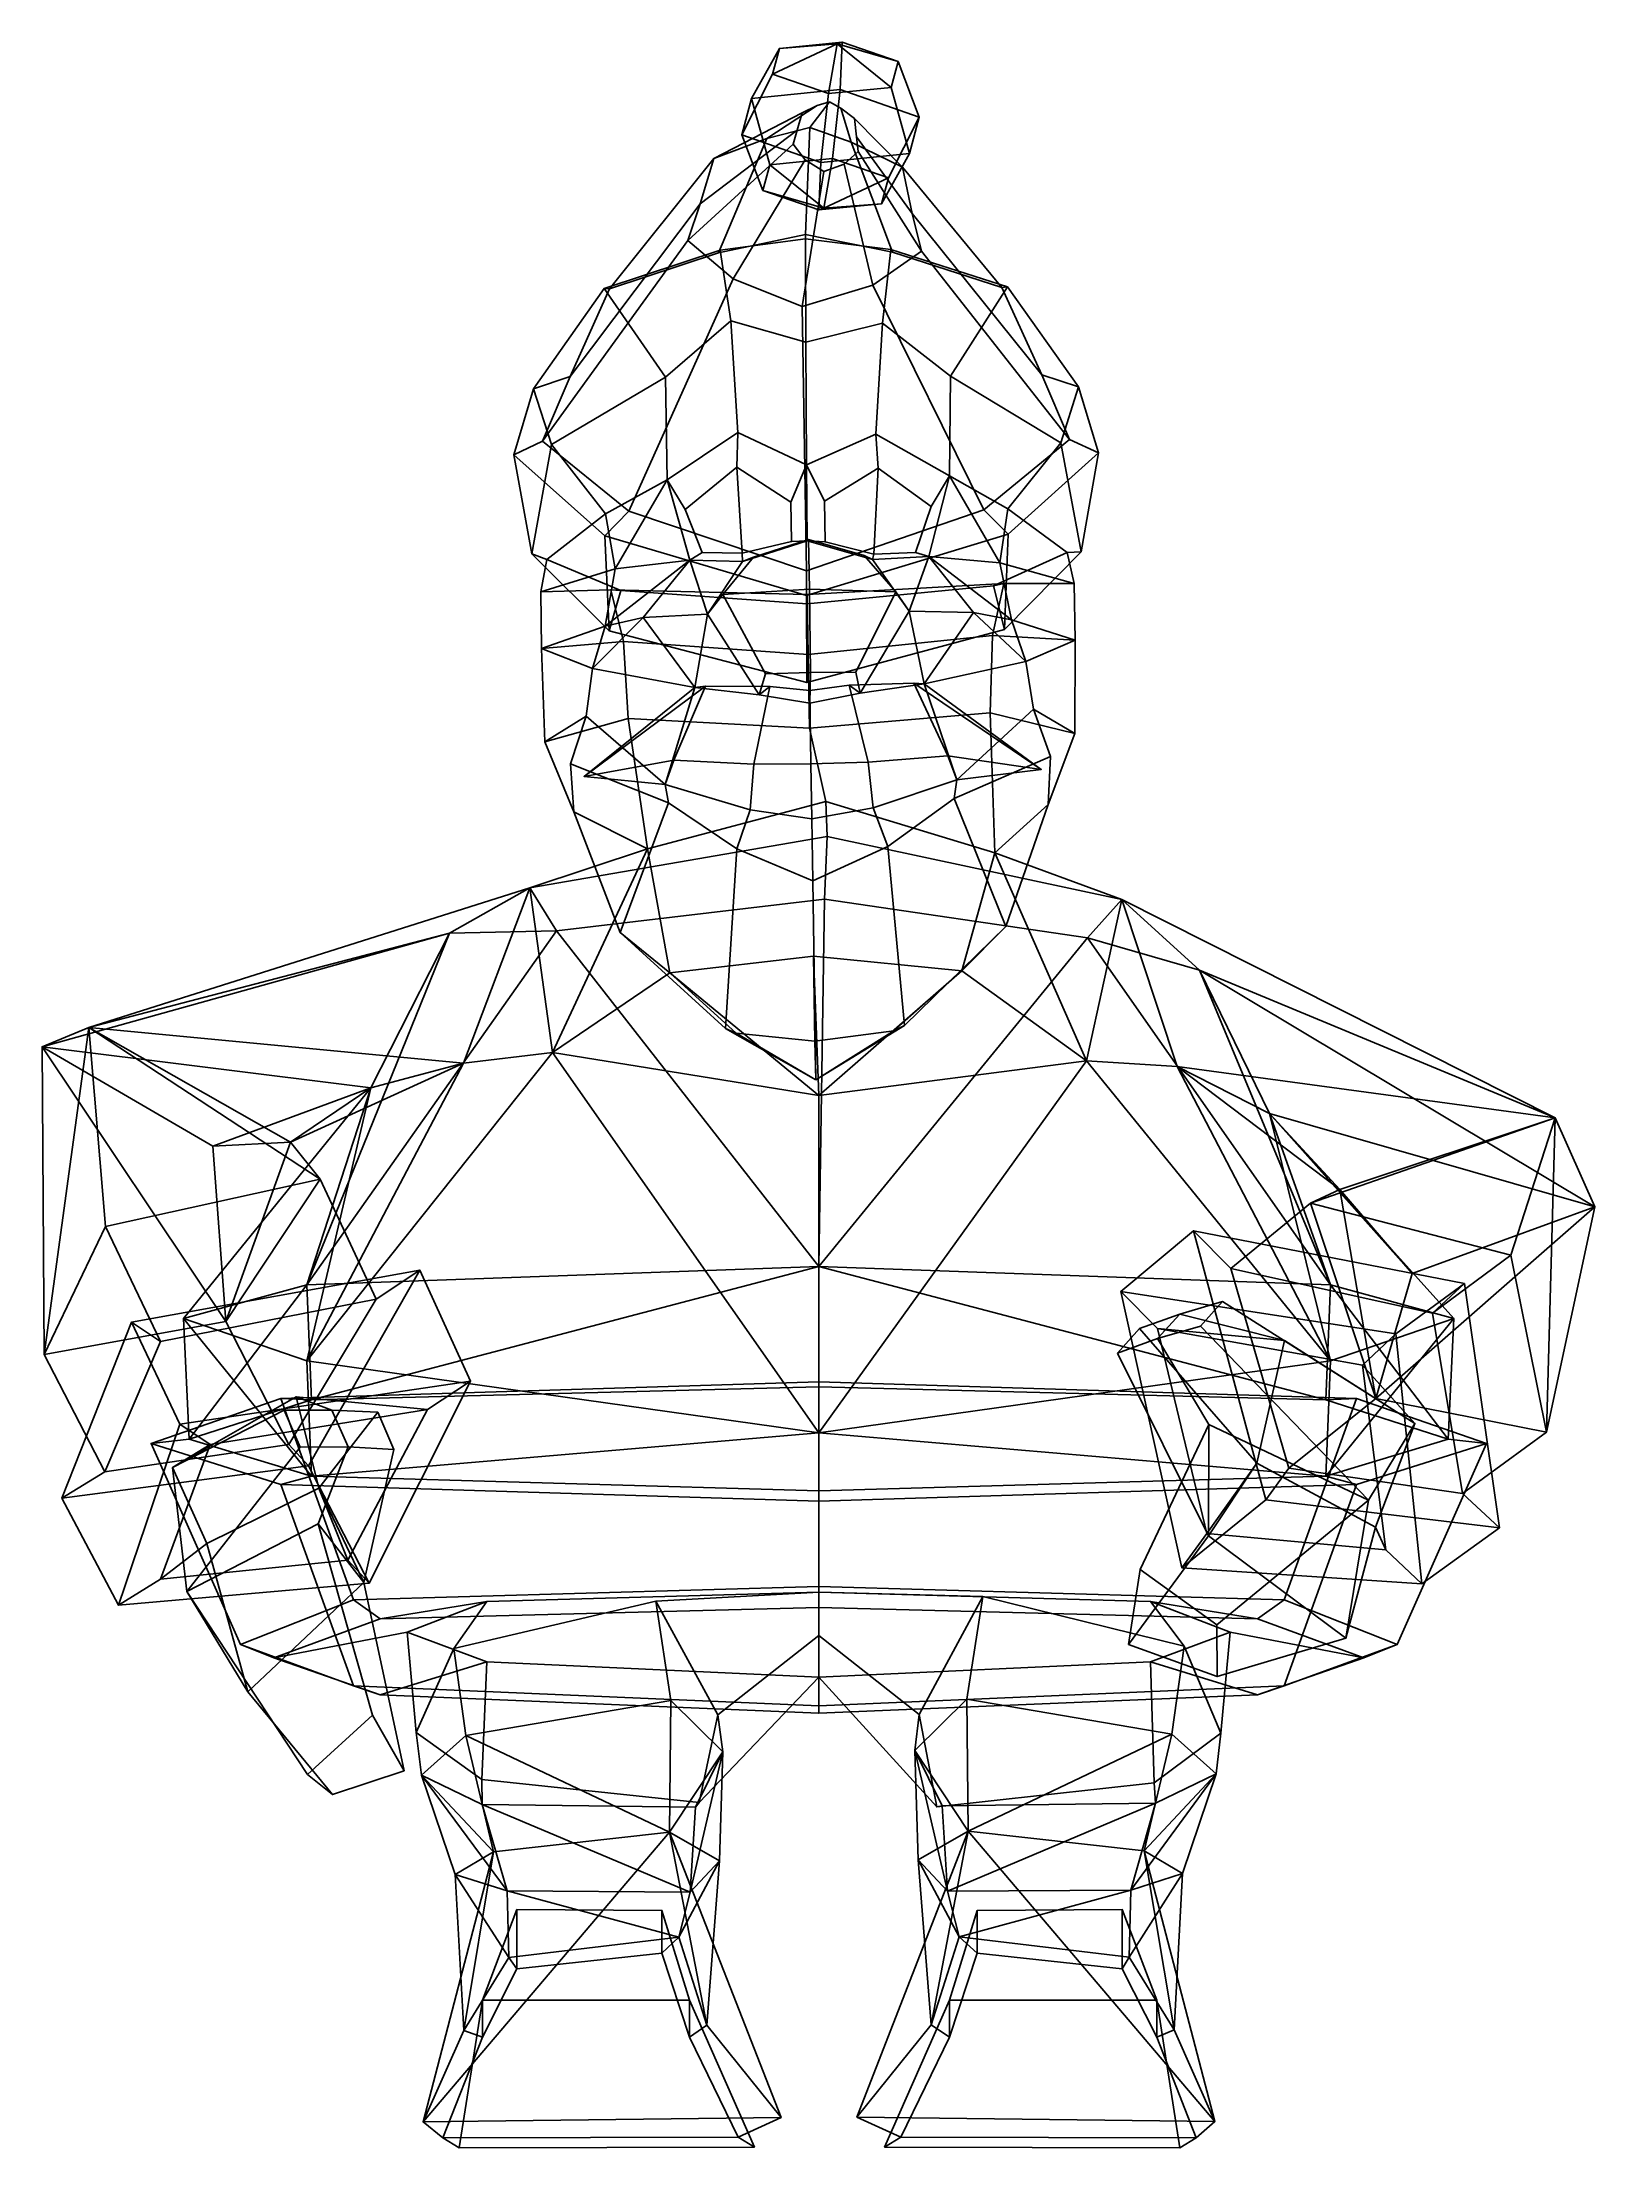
# Model space of a CAD drawing. Extents: x -179 to 175, y -153 to 326.
import ezdxf

# ---------------------------------------------------------------- set-up
doc = ezdxf.new("R2010")
doc.units = 0

msp = doc.modelspace()

# ---------------------------------------------------------------- linework, layer by layer
for p in [(-55.465328, 158.910126, 98.8069), (48.528408, 160.532959, 98.619125)]:
    msp.add_point(p)
for points in [[(-11.038629, 324.528137, -55.131645), (3.241039, 325.950623, -61.046478), (2.805259, 315.144165, -72.5009), (-17.389252, 313.132507, -64.136131)], [(2.121485, 325.576447, -45.000076), (3.241039, 325.950623, -61.046478), (-11.038629, 324.528137, -55.131645)], [(2.121485, 325.576447, -45.000076), (15.951421, 321.518158, -53.318748), (3.241039, 325.950623, -61.046478)], [(15.951421, 321.518158, -53.318748), (20.780434, 308.875732, -61.572308), (2.805259, 315.144165, -72.5009), (3.241039, 325.950623, -61.046478)], [(-19.608593, 304.852386, -44.842716), (-12.607933, 318.673248, -41.489193), (-11.038629, 324.528137, -55.131645), (-17.389252, 313.132507, -64.136131)], [(0.102423, 314.240784, -33.76152), (2.121485, 325.576447, -45.000076), (-12.607933, 318.673248, -41.489193)], [(-12.607933, 318.673248, -41.489193), (2.121485, 325.576447, -45.000076), (-11.038629, 324.528137, -55.131645)], [(0.102423, 314.240784, -33.76152), (14.382116, 315.663239, -39.676296), (2.121485, 325.576447, -45.000076)], [(14.382116, 315.663239, -39.676296), (15.951421, 321.518158, -53.318748), (2.121485, 325.576447, -45.000076)], [(18.561092, 300.595612, -42.278896), (20.780434, 308.875732, -61.572308), (15.951421, 321.518158, -53.318748), (14.382116, 315.663239, -39.676296)], [(-1.633412, 298.583954, -33.914158), (0.102423, 314.240784, -33.76152), (-12.607933, 318.673248, -41.489193), (-19.608593, 304.852386, -44.842716)], [(-2.411127, 311.500183, -41.508045), (-5.884689, 309.897125, -42.608356), (-25.973539, 299.496613, 7.411514), (-13.869087, 304.034882, 12.179085)], [(-19.608593, 304.852386, -44.842716), (-17.389252, 313.132507, -64.136131), (-13.210246, 298.064819, -66.73867), (-14.779551, 292.2099, -53.096222)], [(-13.210246, 298.064819, -66.73867), (-17.389252, 313.132507, -64.136131), (2.805259, 315.144165, -72.5009), (1.069422, 299.487305, -72.653503)], [(0.355708, 312.353241, -40.816219), (-2.411127, 311.500183, -41.508045), (-13.869087, 304.034882, 12.179085), (-4.150543, 306.562408, 15.036867)], [(0.355708, 312.353241, -40.816219), (-4.150543, 306.562408, 15.036867), (5.314812, 303.160522, 12.724264), (2.934606, 310.904022, -41.148975)], [(-1.633412, 298.583954, -33.914158), (18.561092, 300.595612, -42.278896), (14.382116, 315.663239, -39.676296), (0.102423, 314.240784, -33.76152)], [(13.779801, 295.05481, -64.925774), (1.069422, 299.487305, -72.653503), (2.805259, 315.144165, -72.5009), (20.780434, 308.875732, -61.572308)], [(-5.884689, 309.897125, -42.608356), (-6.96007, 305.917358, -44.46629), (-29.089338, 289.155029, -1.788122), (-25.973539, 299.496613, 7.411514)], [(-5.097145, 282.195831, 72.495621), (-4.150543, 306.562408, 15.036867), (-13.869087, 304.034882, 12.179085), (-24.873465, 278.001556, 66.318176)], [(-5.097145, 282.195831, 72.495621), (14.702819, 278.138794, 66.302299), (5.314812, 303.160522, 12.724264), (-4.150543, 306.562408, 15.036867)], [(2.934606, 310.904022, -41.148975), (5.314812, 303.160522, 12.724264), (16.98542, 297.538635, 8.632348), (6.086136, 308.562103, -41.804287)], [(6.086136, 308.562103, -41.804287), (16.98542, 297.538635, 8.632348), (19.207642, 286.953766, -0.415589), (6.498233, 304.416473, -43.562309)], [(18.561092, 300.595612, -42.278896), (12.210497, 289.199921, -51.283325), (13.779801, 295.05481, -64.925774), (20.780434, 308.875732, -61.572308)], [(-49.709743, 269.853973, 56.167973), (-24.873465, 278.001556, 66.318176), (-13.869087, 304.034882, 12.179085), (-25.973539, 299.496613, 7.411514)], [(-6.96007, 305.917358, -44.46629), (-7.9085, 302.716156, -45.970417), (-31.89329, 280.826294, -9.217199), (-29.089338, 289.155029, -1.788122)], [(-7.9085, 302.716156, -45.970417), (-5.194174, 299.180786, -47.196125), (-21.566402, 272.089142, -16.107912), (-31.89329, 280.826294, -9.217199)], [(-1.633412, 298.583954, -33.914158), (-19.608593, 304.852386, -44.842716), (-14.779551, 292.2099, -53.096222), (-2.069194, 287.777466, -45.368549)], [(39.586857, 270.163605, 56.132149), (16.98542, 297.538635, 8.632348), (5.314812, 303.160522, 12.724264), (14.702819, 278.138794, 66.302299)], [(6.498233, 304.416473, -43.562309), (19.207642, 286.953766, -0.415589), (21.290804, 278.402283, -7.705781), (6.911633, 301.063385, -44.974964)], [(-58.689148, 249.893005, 36.146328), (-49.709743, 269.853973, 56.167973), (-25.973539, 299.496613, 7.411514), (-29.089338, 289.155029, -1.788122)], [(-5.194174, 299.180786, -47.196125), (-0.936113, 296.528107, -47.858719), (-5.890884, 265.805664, -20.502378), (-21.566402, 272.089142, -16.107912)], [(-14.779551, 292.2099, -53.096222), (-13.210246, 298.064819, -66.73867), (-0.949656, 288.151611, -61.414898)], [(-0.949656, 288.151611, -61.414898), (-13.210246, 298.064819, -66.73867), (1.069422, 299.487305, -72.653503)], [(3.674291, 298.191772, -46.600441), (10.259311, 270.638611, -15.20347), (-5.890884, 265.805664, -20.502378), (-0.936113, 296.528107, -47.858719)], [(-1.633412, 298.583954, -33.914158), (-2.069194, 287.777466, -45.368549), (12.210497, 289.199921, -51.283325), (18.561092, 300.595612, -42.278896)], [(-0.949656, 288.151611, -61.414898), (1.069422, 299.487305, -72.653503), (13.779801, 295.05481, -64.925774)], [(6.911633, 301.063385, -44.974964), (21.290804, 278.402283, -7.705781), (10.259311, 270.638611, -15.20347), (3.674291, 298.191772, -46.600441)], [(48.688404, 250.26535, 36.103249), (19.207642, 286.953766, -0.415589), (16.98542, 297.538635, 8.632348), (39.586857, 270.163605, 56.132149)], [(-2.069194, 287.777466, -45.368549), (-14.779551, 292.2099, -53.096222), (-0.949656, 288.151611, -61.414898)], [(12.210497, 289.199921, -51.283325), (-0.949656, 288.151611, -61.414898), (13.779801, 295.05481, -64.925774)], [(-64.915215, 235.153809, 18.206783), (-58.689148, 249.893005, 36.146328), (-29.089338, 289.155029, -1.788122), (-31.89329, 280.826294, -9.217199)], [(-2.069194, 287.777466, -45.368549), (-0.949656, 288.151611, -61.414898), (12.210497, 289.199921, -51.283325)], [(55.00214, 235.56958, 18.158676), (21.290804, 278.402283, -7.705781), (19.207642, 286.953766, -0.415589), (48.688404, 250.26535, 36.103249)], [(-45.278042, 219.291321, 3.594768), (-64.915215, 235.153809, 18.206783), (-31.89329, 280.826294, -9.217199), (-21.566402, 272.089142, -16.107912)], [(-22.066484, 262.584198, 86.290298), (-24.484749, 278.608337, 71.683823), (-50.950268, 269.942322, 61.501053), (-36.964828, 249.726318, 81.049744)], [(-24.484749, 278.608337, 71.683823), (-24.873465, 278.001556, 66.318176), (-49.709743, 269.853973, 56.167973), (-50.950268, 269.942322, 61.501053)], [(-5.091762, 281.19873, 77.296799), (-5.097145, 282.195831, 72.495621), (-24.873465, 278.001556, 66.318176), (-24.484749, 278.608337, 71.683823)], [(-5.003498, 257.700287, 94.206841), (-5.091762, 281.19873, 77.296799), (-24.484749, 278.608337, 71.683823), (-22.066484, 262.584198, 86.290298)], [(-5.091762, 281.19873, 77.296799), (14.31421, 278.742889, 71.668259), (14.702819, 278.138794, 66.302299), (-5.097145, 282.195831, 72.495621)], [(-5.003498, 257.700287, 94.206841), (12.425025, 262.051819, 86.752777), (14.31421, 278.742889, 71.668259), (-5.091762, 281.19873, 77.296799)], [(35.463718, 219.571289, 3.562376), (10.259311, 270.638611, -15.20347), (21.290804, 278.402283, -7.705781), (55.00214, 235.56958, 18.158676)], [(12.425025, 262.051819, 86.752777), (27.873831, 249.951172, 81.023735), (40.83102, 270.26059, 61.464233), (14.31421, 278.742889, 71.668259)], [(14.31421, 278.742889, 71.668259), (40.83102, 270.26059, 61.464233), (39.586857, 270.163605, 56.132149), (14.702819, 278.138794, 66.302299)], [(-36.964828, 249.726318, 81.049744), (-50.950268, 269.942322, 61.501053), (-66.976944, 247.122131, 39.454567), (-62.874096, 234.411285, 68.575691)], [(-50.950268, 269.942322, 61.501053), (-49.709743, 269.853973, 56.167973), (-58.689148, 249.893005, 36.146328), (-66.976944, 247.122131, 39.454567)], [(-4.865155, 205.712341, -10.293359), (-45.278042, 219.291321, 3.594768), (-21.566402, 272.089142, -16.107912), (-5.890884, 265.805664, -20.502378)], [(-4.865155, 205.712341, -10.293359), (-5.890884, 265.805664, -20.502378), (10.259311, 270.638611, -15.20347), (35.463718, 219.571289, 3.562376)], [(27.873831, 249.951172, 81.023735), (53.006638, 234.81311, 68.529198), (56.997864, 247.552002, 39.404831), (40.83102, 270.26059, 61.464233)], [(40.83102, 270.26059, 61.464233), (56.997864, 247.552002, 39.404831), (48.688404, 250.26535, 36.103249), (39.586857, 270.163605, 56.132149)], [(-22.066484, 262.584198, 86.290298), (-36.964828, 249.726318, 81.049744), (-36.569397, 226.414734, 88.331268), (-20.468182, 237.134766, 98.14547)], [(-5.003498, 257.700287, 94.206841), (-22.066484, 262.584198, 86.290298), (-20.468182, 237.134766, 98.14547), (-4.886573, 229.793457, 101.790504)], [(-5.003498, 257.700287, 94.206841), (-4.886573, 229.793457, 101.790504), (10.891205, 236.775879, 98.267174), (12.425025, 262.051819, 86.752777)], [(12.425025, 262.051819, 86.752777), (10.891205, 236.775879, 98.267174), (27.677813, 227.261353, 88.233315), (27.873831, 249.951172, 81.023735)], [(-66.976944, 247.122131, 39.454567), (-58.689148, 249.893005, 36.146328), (-64.915215, 235.153809, 18.206783), (-71.458794, 232.038757, 18.415075)], [(-50.590118, 218.617676, 73.258644), (-36.569397, 226.414734, 88.331268), (-36.964828, 249.726318, 81.049744), (-62.874096, 234.411285, 68.575691)], [(40.951084, 219.823944, 73.119072), (53.006638, 234.81311, 68.529198), (27.873831, 249.951172, 81.023735), (27.677813, 227.261353, 88.233315)], [(56.997864, 247.552002, 39.404831), (61.567333, 232.5, 18.361708), (55.00214, 235.56958, 18.158676), (48.688404, 250.26535, 36.103249)], [(-62.874096, 234.411285, 68.575691), (-66.976944, 247.122131, 39.454567), (-71.458794, 232.038757, 18.415075), (-67.37294, 209.589172, 39.984974)], [(53.006638, 234.81311, 68.529198), (57.654568, 210.022705, 39.934814), (61.567333, 232.5, 18.361708), (56.997864, 247.552002, 39.404831)], [(-71.458794, 232.038757, 18.415075), (-64.915215, 235.153809, 18.206783), (-45.278042, 219.291321, 3.594768), (-50.787613, 213.686584, 2.960752)], [(-20.69215, 229.250916, 98.695961), (-20.468182, 237.134766, 98.14547), (-36.569397, 226.414734, 88.331268), (-32.496357, 219.624237, 89.928749)], [(-20.69215, 229.250916, 98.695961), (-8.414274, 221.311951, 101.251411), (-4.886573, 229.793457, 101.790504), (-20.468182, 237.134766, 98.14547)], [(11.432409, 229.038452, 98.51815), (10.891205, 236.775879, 98.267174), (-4.886573, 229.793457, 101.790504), (-0.793841, 221.570068, 101.403061)], [(11.432409, 229.038452, 98.51815), (23.468939, 220.328552, 87.327057), (27.677813, 227.261353, 88.233315), (10.891205, 236.775879, 98.267174)], [(61.567333, 232.5, 18.361708), (41.011517, 214.004883, 2.923924), (35.463718, 219.571289, 3.562376), (55.00214, 235.56958, 18.158676)], [(53.006638, 234.81311, 68.529198), (40.951084, 219.823944, 73.119072), (54.429115, 209.825073, 38.259903), (57.654568, 210.022705, 39.934814)], [(-67.37294, 209.589172, 39.984974), (-71.458794, 232.038757, 18.415075), (-50.787613, 213.686584, 2.960752), (-49.810093, 192.011719, 20.476164)], [(-62.874096, 234.411285, 68.575691), (-67.37294, 209.589172, 39.984974), (-63.976238, 208.264801, 38.440434), (-50.590118, 218.617676, 73.258644)], [(57.654568, 210.022705, 39.934814), (40.198391, 192.323792, 20.440054), (41.011517, 214.004883, 2.923924), (61.567333, 232.5, 18.361708)], [(-48.446568, 206.141235, 75.383926), (-36.569397, 226.414734, 88.331268), (-50.590118, 218.617676, 73.258644)], [(-31.397972, 208.13678, 95.179039), (-36.569397, 226.414734, 88.331268), (-48.446568, 206.141235, 75.383926)], [(-28.589764, 209.894226, 93.967674), (-32.496357, 219.624237, 89.928749), (-36.569397, 226.414734, 88.331268), (-31.397972, 208.13678, 95.179039)], [(-19.486719, 209.693115, 99.117142), (-20.69215, 229.250916, 98.695961), (-32.496357, 219.624237, 89.928749), (-28.589764, 209.894226, 93.967674)], [(-8.414274, 221.311951, 101.251411), (-20.69215, 229.250916, 98.695961), (-19.486719, 209.693115, 99.117142), (-8.271067, 212.353241, 103.137794)], [(-8.271067, 212.353241, 103.137794), (-4.682568, 212.531738, 106.342926), (-4.886573, 229.793457, 101.790504), (-8.414274, 221.311951, 101.251411)], [(-0.644549, 212.24939, 103.530693), (-0.793841, 221.570068, 101.403061), (-4.886573, 229.793457, 101.790504), (-4.682568, 212.531738, 106.342926)], [(-0.793841, 221.570068, 101.403061), (-0.644549, 212.24939, 103.530693), (10.420443, 209.478973, 98.5075), (11.432409, 229.038452, 98.51815)], [(10.420443, 209.478973, 98.5075), (19.965942, 209.894897, 92.130714), (23.468939, 220.328552, 87.327057), (11.432409, 229.038452, 98.51815)], [(19.965942, 209.894897, 92.130714), (22.988415, 208.985474, 95.080841), (27.677813, 227.261353, 88.233315), (23.468939, 220.328552, 87.327057)], [(22.988415, 208.985474, 95.080841), (39.147465, 207.508148, 75.225769), (27.677813, 227.261353, 88.233315)], [(39.147465, 207.508148, 75.225769), (40.951084, 219.823944, 73.119072), (27.677813, 227.261353, 88.233315)], [(-50.590118, 218.617676, 73.258644), (-63.976238, 208.264801, 38.440434), (-65.342239, 200.906738, 39.554272), (-48.446568, 206.141235, 75.383926)], [(-50.787613, 213.686584, 2.960752), (-45.278042, 219.291321, 3.594768), (-4.865155, 205.712341, -10.293359), (-4.84634, 200.107544, -11.836073)], [(41.011517, 214.004883, 2.923924), (-4.84634, 200.107544, -11.836073), (-4.865155, 205.712341, -10.293359), (35.463718, 219.571289, 3.562376)], [(40.951084, 219.823944, 73.119072), (39.147465, 207.508148, 75.225769), (56.068779, 202.801361, 39.335056), (54.429115, 209.825073, 38.259903)], [(-49.810093, 192.011719, 20.476164), (-50.787613, 213.686584, 2.960752), (-4.84634, 200.107544, -11.836073), (-4.770953, 180.275482, 4.664675)], [(-4.216829, 201.550476, 126.258919), (-4.402441, 212.812927, 120.798225), (-16.969814, 208.80072, 117.722473), (-23.910748, 200.321411, 119.90889)], [(-19.486719, 209.693115, 99.117142), (-19.419477, 207.773743, 101.549706), (-4.682568, 212.531738, 106.342926), (-8.271067, 212.353241, 103.137794)], [(-4.402441, 212.812927, 120.798225), (-4.682568, 212.531738, 106.342926), (-19.419477, 207.773743, 101.549706), (-16.969814, 208.80072, 117.722473)], [(40.198391, 192.323792, 20.440054), (-4.770953, 180.275482, 4.664675), (-4.84634, 200.107544, -11.836073), (41.011517, 214.004883, 2.923924)], [(-4.402441, 212.812927, 120.798225), (8.272817, 209.194641, 117.676895), (10.178228, 208.235596, 101.496262), (-4.682568, 212.531738, 106.342926)], [(10.420443, 209.478973, 98.5075), (-0.644549, 212.24939, 103.530693), (-4.682568, 212.531738, 106.342926), (10.178228, 208.235596, 101.496262)], [(-4.216829, 201.550476, 126.258919), (15.482795, 200.936127, 119.837761), (8.272817, 209.194641, 117.676895), (-4.402441, 212.812927, 120.798225)], [(-67.37294, 209.589172, 39.984974), (-49.810093, 192.011719, 20.476164), (-47.154434, 201.194794, 13.590342), (-63.976238, 208.264801, 38.440434)], [(-65.342239, 200.906738, 39.554272), (-63.976238, 208.264801, 38.440434), (-47.154434, 201.194794, 13.590342), (-49.419754, 201.386719, 9.510355)], [(-48.446568, 206.141235, 75.383926), (-65.342239, 200.906738, 39.554272), (-65.156776, 188.051941, 43.235092), (-50.682281, 193.075012, 76.743553)], [(-50.682281, 193.075012, 76.743553), (-31.397972, 208.13678, 95.179039), (-48.446568, 206.141235, 75.383926)], [(-42.016544, 195.067749, 99.888924), (-31.397972, 208.13678, 95.179039), (-50.682281, 193.075012, 76.743553)], [(-42.016544, 195.067749, 99.888924), (-27.389, 195.79718, 102.859207), (-31.397972, 208.13678, 95.179039)], [(-19.486719, 209.693115, 99.117142), (-28.589764, 209.894226, 93.967674), (-31.397972, 208.13678, 95.179039), (-19.419477, 207.773743, 101.549706)], [(-27.389, 195.79718, 102.859207), (-19.419477, 207.773743, 101.549706), (-31.397972, 208.13678, 95.179039)], [(-23.910748, 200.321411, 119.90889), (-16.969814, 208.80072, 117.722473), (-19.419477, 207.773743, 101.549706), (-27.389, 195.79718, 102.859207)], [(15.482795, 200.936127, 119.837761), (18.522247, 196.513611, 102.776306), (10.178228, 208.235596, 101.496262), (8.272817, 209.194641, 117.676895)], [(10.420443, 209.478973, 98.5075), (10.178228, 208.235596, 101.496262), (22.988415, 208.985474, 95.080841), (19.965942, 209.894897, 92.130714)], [(18.522247, 196.513611, 102.776306), (22.988415, 208.985474, 95.080841), (10.178228, 208.235596, 101.496262)], [(33.15461, 196.240845, 99.753197), (22.988415, 208.985474, 95.080841), (18.522247, 196.513611, 102.776306)], [(33.15461, 196.240845, 99.753197), (41.794693, 194.518127, 76.576584), (22.988415, 208.985474, 95.080841)], [(41.794693, 194.518127, 76.576584), (39.147465, 207.508148, 75.225769), (22.988415, 208.985474, 95.080841)], [(57.654568, 210.022705, 39.934814), (54.429115, 209.825073, 38.259903), (37.673866, 202.312622, 13.461006), (40.198391, 192.323792, 20.440054)], [(56.068779, 202.801361, 39.335056), (40.030704, 202.782593, 9.348845), (37.673866, 202.312622, 13.461006), (54.429115, 209.825073, 38.259903)], [(39.147465, 207.508148, 75.225769), (41.794693, 194.518127, 76.576584), (56.297802, 189.947266, 43.015793), (56.068779, 202.801361, 39.335056)], [(-65.156776, 188.051941, 43.235092), (-65.342239, 200.906738, 39.554272), (-49.419754, 201.386719, 9.510355), (-46.491585, 189.640869, 9.375764)], [(-49.810093, 192.011719, 20.476164), (-4.770953, 180.275482, 4.664675), (-4.735334, 198.218567, -2.908606), (-47.154434, 201.194794, 13.590342)], [(-49.419754, 201.386719, 9.510355), (-47.154434, 201.194794, 13.590342), (-4.735334, 198.218567, -2.908606), (-4.693358, 200.277985, -5.539597)], [(-46.491585, 189.640869, 9.375764), (-49.419754, 201.386719, 9.510355), (-4.693358, 200.277985, -5.539597), (-4.475399, 186.663147, -2.495277)], [(-3.927011, 182.527954, 122.364624), (-4.216829, 201.550476, 126.258919), (-23.910748, 200.321411, 119.90889), (-14.208809, 182.284454, 117.127876)], [(40.198391, 192.323792, 20.440054), (37.673866, 202.312622, 13.461006), (-4.735334, 198.218567, -2.908606), (-4.770953, 180.275482, 4.664675)], [(40.030704, 202.782593, 9.348845), (-4.693358, 200.277985, -5.539597), (-4.735334, 198.218567, -2.908606), (37.673866, 202.312622, 13.461006)], [(37.469997, 190.951111, 9.224164), (-4.475399, 186.663147, -2.495277), (-4.693358, 200.277985, -5.539597), (40.030704, 202.782593, 9.348845)], [(-3.927011, 182.527954, 122.364624), (6.338405, 182.605103, 117.090782), (15.482795, 200.936127, 119.837761), (-4.216829, 201.550476, 126.258919)], [(56.297802, 189.947266, 43.015793), (37.469997, 190.951111, 9.224164), (40.030704, 202.782593, 9.348845), (56.068779, 202.801361, 39.335056)], [(-14.208809, 182.284454, 117.127876), (-23.910748, 200.321411, 119.90889), (-27.389, 195.79718, 102.859207), (-15.606469, 177.486267, 104.727455)], [(6.338405, 182.605103, 117.090782), (7.323622, 177.844116, 104.686058), (18.522247, 196.513611, 102.776306), (15.482795, 200.936127, 119.837761)], [(7.323622, 177.844116, 104.686058), (21.907793, 179.996521, 98.494492), (18.522247, 196.513611, 102.776306)], [(21.907793, 179.996521, 98.494492), (33.15461, 196.240845, 99.753197), (18.522247, 196.513611, 102.776306)], [(-50.682281, 193.075012, 76.743553), (-65.156776, 188.051941, 43.235092), (-53.598392, 183.504089, 77.290459)], [(-53.598392, 183.504089, 77.290459), (-42.016544, 195.067749, 99.888924), (-50.682281, 193.075012, 76.743553)], [(-30.272959, 179.182251, 98.588707), (-42.016544, 195.067749, 99.888924), (-53.598392, 183.504089, 77.290459)], [(-30.272959, 179.182251, 98.588707), (-27.389, 195.79718, 102.859207), (-42.016544, 195.067749, 99.888924)], [(-15.606469, 177.486267, 104.727455), (-27.389, 195.79718, 102.859207), (-30.272959, 179.182251, 98.588707)], [(21.907793, 179.996521, 98.494492), (45.009975, 185.042877, 77.112411), (33.15461, 196.240845, 99.753197)], [(45.009975, 185.042877, 77.112411), (41.794693, 194.518127, 76.576584), (33.15461, 196.240845, 99.753197)], [(41.794693, 194.518127, 76.576584), (45.009975, 185.042877, 77.112411), (56.297802, 189.947266, 43.015793)], [(-64.381912, 166.80658, 47.065037), (-65.156776, 188.051941, 43.235092), (-46.491585, 189.640869, 9.375764), (-45.416428, 172.121582, 14.333084)], [(-55.032257, 172.643433, 78.726974), (-53.598392, 183.504089, 77.290459), (-65.156776, 188.051941, 43.235092), (-64.381912, 166.80658, 47.065037)], [(-45.416428, 172.121582, 14.333084), (-46.491585, 189.640869, 9.375764), (-4.475399, 186.663147, -2.495277), (-4.202719, 169.929565, 3.901586)], [(36.959915, 173.407043, 14.184346), (-4.202719, 169.929565, 3.901586), (-4.475399, 186.663147, -2.495277), (37.469997, 190.951111, 9.224164)], [(56.200066, 168.688293, 46.847317), (36.959915, 173.407043, 14.184346), (37.469997, 190.951111, 9.224164), (56.297802, 189.947266, 43.015793)], [(46.787201, 174.232361, 78.543129), (56.200066, 168.688293, 46.847317), (56.297802, 189.947266, 43.015793), (45.009975, 185.042877, 77.112411)], [(-55.032257, 172.643433, 78.726974), (-37.021557, 157.124634, 107.492302), (-30.272959, 179.182251, 98.588707), (-53.598392, 183.504089, 77.290459)], [(-3.927011, 182.527954, 122.364624), (-14.208809, 182.284454, 117.127876), (-15.606469, 177.486267, 104.727455), (-4.097642, 175.577026, 110.907349)], [(-3.927011, 182.527954, 122.364624), (-4.097642, 175.577026, 110.907349), (7.323622, 177.844116, 104.686058), (6.338405, 182.605103, 117.090782)], [(46.787201, 174.232361, 78.543129), (45.009975, 185.042877, 77.112411), (21.907793, 179.996521, 98.494492), (29.373459, 158.160736, 107.372421)], [(-35.093235, 162.64209, 117.006073), (-27.884747, 179.417236, 112.655144), (-55.465328, 158.910126, 98.8069)], [(-27.884747, 179.417236, 112.655144), (-30.272959, 179.182251, 98.588707), (-55.465328, 158.910126, 98.8069)], [(-55.465328, 158.910126, 98.8069), (-30.272959, 179.182251, 98.588707), (-37.021557, 157.124634, 107.492302)], [(-13.185069, 179.399536, 112.775085), (-27.884747, 179.417236, 112.655144), (-35.093235, 162.64209, 117.006073), (-16.847443, 161.746002, 125.835152)], [(-27.884747, 179.417236, 112.655144), (-13.185069, 179.399536, 112.775085), (-15.606469, 177.486267, 104.727455), (-30.272959, 179.182251, 98.588707)], [(-16.847443, 161.746002, 125.835152), (-3.854863, 161.825195, 126.514259), (-4.133938, 178.451874, 115.651634), (-13.185069, 179.399536, 112.775085)], [(-4.133938, 178.451874, 115.651634), (-4.097642, 175.577026, 110.907349), (-15.606469, 177.486267, 104.727455), (-13.185069, 179.399536, 112.775085)], [(9.131325, 162.151398, 125.788239), (4.872773, 179.681335, 112.742477), (-4.133938, 178.451874, 115.651634), (-3.854863, 161.825195, 126.514259)], [(-4.133938, 178.451874, 115.651634), (4.872773, 179.681335, 112.742477), (7.323622, 177.844116, 104.686058), (-4.097642, 175.577026, 110.907349)], [(4.872773, 179.681335, 112.742477), (9.131325, 162.151398, 125.788239), (27.308279, 163.615906, 116.893402), (19.564211, 180.157715, 112.569466)], [(19.564211, 180.157715, 112.569466), (21.907793, 179.996521, 98.494492), (7.323622, 177.844116, 104.686058), (4.872773, 179.681335, 112.742477)], [(27.308279, 163.615906, 116.893402), (48.528408, 160.532959, 98.619125), (19.564211, 180.157715, 112.569466)], [(19.564211, 180.157715, 112.569466), (48.528408, 160.532959, 98.619125), (21.907793, 179.996521, 98.494492)], [(48.528408, 160.532959, 98.619125), (29.373459, 158.160736, 107.372421), (21.907793, 179.996521, 98.494492)], [(-57.793228, 150.878113, 53.044552), (-58.57819, 161.767639, 83.176773), (-55.032257, 172.643433, 78.726974), (-64.381912, 166.80658, 47.065037)], [(-55.032257, 172.643433, 78.726974), (-58.57819, 161.767639, 83.176773), (-36.287865, 152.899567, 98.909851), (-37.021557, 157.124634, 107.492302)], [(37.993725, 141.572754, 27.059458), (-0.451667, 153.198608, 4.024922), (-4.202719, 169.929565, 3.901586), (36.959915, 173.407043, 14.184346)], [(46.787201, 174.232361, 78.543129), (29.373459, 158.160736, 107.372421), (28.740978, 153.914368, 98.792442), (50.686806, 163.472748, 82.979485)], [(50.133221, 152.562317, 52.849682), (37.993725, 141.572754, 27.059458), (36.959915, 173.407043, 14.184346), (56.200066, 168.688293, 46.847317)], [(50.133221, 152.562317, 52.849682), (56.200066, 168.688293, 46.847317), (46.787201, 174.232361, 78.543129), (50.686806, 163.472748, 82.979485)], [(-57.793228, 150.878113, 53.044552), (-64.381912, 166.80658, 47.065037), (-45.416428, 172.121582, 14.333084), (-41.058533, 142.458862, 26.697342)], [(-41.058533, 142.458862, 26.697342), (-45.416428, 172.121582, 14.333084), (-4.202719, 169.929565, 3.901586), (-0.451667, 153.198608, 4.024922)], [(9.131325, 162.151398, 125.788239), (10.278892, 151.792236, 117.015129), (29.373459, 158.160736, 107.372421), (27.308279, 163.615906, 116.893402)], [(29.373459, 158.160736, 107.372421), (48.528408, 160.532959, 98.619125), (27.308279, 163.615906, 116.893402)], [(28.740978, 153.914368, 98.792442), (40.522079, 124.796082, 72.163475), (50.133221, 152.562317, 52.849682), (50.686806, 163.472748, 82.979485)], [(-36.287865, 152.899567, 98.909851), (-58.57819, 161.767639, 83.176773), (-57.793228, 150.878113, 53.044552), (-47.250725, 123.426361, 72.32196)], [(-37.021557, 157.124634, 107.492302), (-35.093235, 162.64209, 117.006073), (-55.465328, 158.910126, 98.8069)], [(-16.847443, 161.746002, 125.835152), (-35.093235, 162.64209, 117.006073), (-37.021557, 157.124634, 107.492302), (-17.702883, 151.355591, 117.065651)], [(-3.854863, 161.825195, 126.514259), (-16.847443, 161.746002, 125.835152), (-17.702883, 151.355591, 117.065651), (-3.665395, 149.255981, 122.816452)], [(-3.854863, 161.825195, 126.514259), (-3.665395, 149.255981, 122.816452), (10.278892, 151.792236, 117.015129), (9.131325, 162.151398, 125.788239)], [(13.604537, 142.987518, 120.095383), (28.740978, 153.914368, 98.792442), (29.373459, 158.160736, 107.372421), (10.278892, 151.792236, 117.015129)], [(-20.741039, 142.451538, 120.157394), (-17.702883, 151.355591, 117.065651), (-37.021557, 157.124634, 107.492302), (-36.287865, 152.899567, 98.909851)], [(17.401615, 102.25235, 106.735619), (40.522079, 124.796082, 72.163475), (28.740978, 153.914368, 98.792442), (13.604537, 142.987518, 120.095383)], [(-0.194174, 145.24527, -6.359089), (-67.81575, 133.595062, -3.851101), (-41.058533, 142.458862, 26.697342), (-0.451667, 153.198608, 4.024922)], [(-47.250725, 123.426361, 72.32196), (-57.793228, 150.878113, 53.044552), (-41.058533, 142.458862, 26.697342), (-35.985367, 114.214386, 57.129509)], [(-23.313429, 101.616974, 106.809135), (-20.741039, 142.451538, 120.157394), (-36.287865, 152.899567, 98.909851), (-47.250725, 123.426361, 72.32196)], [(-3.437165, 135.162109, 127.409492), (-3.665395, 149.255981, 122.816452), (-17.702883, 151.355591, 117.065651), (-20.741039, 142.451538, 120.157394)], [(-3.437165, 135.162109, 127.409492), (13.604537, 142.987518, 120.095383), (10.278892, 151.792236, 117.015129), (-3.665395, 149.255981, 122.816452)], [(-0.451667, 153.198608, 4.024922), (37.993725, 141.572754, 27.059458), (66.880241, 130.924103, -4.200676), (-0.194174, 145.24527, -6.359089)], [(40.522079, 124.796082, 72.163475), (30.495691, 114.709564, 57.072216), (37.993725, 141.572754, 27.059458), (50.133221, 152.562317, 52.849682)], [(-0.194174, 145.24527, -6.359089), (-0.745047, 130.986633, -56.122093), (-61.770931, 123.786438, -48.887642), (-67.81575, 133.595062, -3.851101)], [(-0.194174, 145.24527, -6.359089), (66.880241, 130.924103, -4.200676), (59.035461, 122.208252, -48.643177), (-0.745047, 130.986633, -56.122093)], [(-67.81575, 133.595062, -3.851101), (-62.634445, 96.137451, 51.956749), (-41.058533, 142.458862, 26.697342)], [(-62.634445, 96.137451, 51.956749), (-35.985367, 114.214386, 57.129509), (-41.058533, 142.458862, 26.697342)], [(-2.759296, 89.874603, 111.431335), (-3.437165, 135.162109, 127.409492), (-20.741039, 142.451538, 120.157394), (-23.313429, 101.616974, 106.809135)], [(-2.759296, 89.874603, 111.431335), (17.401615, 102.25235, 106.735619), (13.604537, 142.987518, 120.095383), (-3.437165, 135.162109, 127.409492)], [(58.851517, 94.226227, 52.01215), (37.993725, 141.572754, 27.059458), (30.495691, 114.709564, 57.072216)], [(66.880241, 130.924103, -4.200676), (37.993725, 141.572754, 27.059458), (58.851517, 94.226227, 52.01215)], [(-82.923058, 93.710083, 27.892925), (-67.81575, 133.595062, -3.851101), (-168.158386, 101.830017, -12.559901)], [(-86.13913, 123.281525, -38.421879), (-168.158386, 101.830017, -12.559901), (-67.81575, 133.595062, -3.851101)], [(-86.13913, 123.281525, -38.421879), (-67.81575, 133.595062, -3.851101), (-61.770931, 123.786438, -48.887642)], [(-82.923058, 93.710083, 27.892925), (-62.634445, 96.137451, 51.956749), (-67.81575, 133.595062, -3.851101)], [(-2.080513, 47.424652, -106.956604), (-61.770931, 123.786438, -48.887642), (-0.745047, 130.986633, -56.122093)], [(-2.080513, 47.424652, -106.956604), (-0.745047, 130.986633, -56.122093), (59.035461, 122.208252, -48.643177)], [(79.511925, 92.926971, 32.894043), (66.880241, 130.924103, -4.200676), (58.851517, 94.226227, 52.01215)], [(84.550049, 114.882935, -38.991962), (59.035461, 122.208252, -48.643177), (66.880241, 130.924103, -4.200676)], [(79.511925, 92.926971, 32.894043), (165.477097, 81.291199, 1.807515), (66.880241, 130.924103, -4.200676)], [(84.550049, 114.882935, -38.991962), (66.880241, 130.924103, -4.200676), (165.477097, 81.291199, 1.807515)], [(17.401615, 102.25235, 106.735619), (14.972094, 101.073944, 90.859161), (30.495691, 114.709564, 57.072216), (40.522079, 124.796082, 72.163475)], [(-86.13913, 123.281525, -38.421879), (-178.820572, 97.437958, -54.516384), (-168.158386, 101.830017, -12.559901)], [(-104.050102, 88.102631, -15.165966), (-178.820572, 97.437958, -54.516384), (-86.13913, 123.281525, -38.421879)], [(-118.541367, 43.289795, -71.029663), (-61.770931, 123.786438, -48.887642), (-2.080513, 47.424652, -106.956604)], [(-118.541367, 43.289795, -71.029663), (-86.13913, 123.281525, -38.421879), (-61.770931, 123.786438, -48.887642)], [(-118.541367, 43.289795, -71.029663), (-104.050102, 88.102631, -15.165966), (-86.13913, 123.281525, -38.421879)], [(-23.313429, 101.616974, 106.809135), (-47.250725, 123.426361, 72.32196), (-35.985367, 114.214386, 57.129509), (-20.905657, 100.514069, 90.923943)], [(114.380348, 43.28981, -71.029663), (-2.080513, 47.424652, -106.956604), (59.035461, 122.208252, -48.643177)], [(114.380348, 43.28981, -71.029663), (59.035461, 122.208252, -48.643177), (84.550049, 114.882935, -38.991962)], [(-20.905657, 100.514069, 90.923943), (-35.985367, 114.214386, 57.129509), (-3.287251, 118.077026, 62.775612), (-2.941113, 98.677124, 86.811745)], [(-3.287251, 118.077026, 62.775612), (-35.985367, 114.214386, 57.129509), (-2.080509, 86.314575, 58.646294)], [(14.972094, 101.073944, 90.859161), (-2.941113, 98.677124, 86.811745), (-3.287251, 118.077026, 62.775612), (30.495691, 114.709564, 57.072216)], [(-3.287251, 118.077026, 62.775612), (-2.080509, 86.314575, 58.646294), (30.495691, 114.709564, 57.072216)], [(-2.080509, 86.314575, 58.646294), (-35.985367, 114.214386, 57.129509), (-62.634445, 96.137451, 51.956749)], [(-2.080509, 86.314575, 58.646294), (58.851517, 94.226227, 52.01215), (30.495691, 114.709564, 57.072216)], [(114.380348, 43.28981, -71.029663), (84.550049, 114.882935, -38.991962), (100.50663, 82.246078, -11.215546)], [(84.550049, 114.882935, -38.991962), (165.477097, 81.291199, 1.807515), (174.538818, 60.997513, -35.429554)], [(100.50663, 82.246078, -11.215546), (84.550049, 114.882935, -38.991962), (174.538818, 60.997513, -35.429554)], [(-178.343369, 27.415405, -14.482789), (-168.158386, 101.830017, -12.559901), (-178.820572, 97.437958, -54.516384)], [(-178.343369, 27.415405, -14.482789), (-164.424728, 56.537964, 15.281424), (-168.158386, 101.830017, -12.559901)], [(-82.923058, 93.710083, 27.892925), (-168.158386, 101.830017, -12.559901), (-122.292618, 75.767639, -9.368626)], [(-115.548157, 67.343811, -2.540416), (-122.292618, 75.767639, -9.368626), (-168.158386, 101.830017, -12.559901)], [(-115.548157, 67.343811, -2.540416), (-168.158386, 101.830017, -12.559901), (-164.424728, 56.537964, 15.281424)], [(-2.759296, 89.874603, 111.431335), (-23.313429, 101.616974, 106.809135), (-20.905657, 100.514069, 90.923943)], [(-2.759296, 89.874603, 111.431335), (-2.941113, 98.677124, 86.811745), (14.972094, 101.073944, 90.859161)], [(-2.759296, 89.874603, 111.431335), (14.972094, 101.073944, 90.859161), (17.401615, 102.25235, 106.735619)], [(-140.001663, 74.797363, -54.112411), (-178.820572, 97.437958, -54.516384), (-104.050102, 88.102631, -15.165966)], [(-136.98233, 34.933655, -31.73929), (-178.343369, 27.415405, -14.482789), (-178.820572, 97.437958, -54.516384)], [(-136.98233, 34.933655, -31.73929), (-178.820572, 97.437958, -54.516384), (-140.001663, 74.797363, -54.112411)], [(-2.08051, 9.598282, 123.732513), (-62.634445, 96.137451, 51.956749), (-118.541359, 26.017654, 90.062607)], [(-118.541359, 26.017654, 90.062607), (-62.634445, 96.137451, 51.956749), (-82.923058, 93.710083, 27.892925)], [(-2.08051, 9.598282, 123.732513), (-2.080509, 86.314575, 58.646294), (-62.634445, 96.137451, 51.956749)], [(-2.759296, 89.874603, 111.431335), (-20.905657, 100.514069, 90.923943), (-2.941113, 98.677124, 86.811745)], [(-104.050102, 88.102631, -15.165966), (-82.923058, 93.710083, 27.892925), (-122.292618, 75.767639, -9.368626)], [(-118.541359, 26.017654, 90.062607), (-82.923058, 93.710083, 27.892925), (-104.050102, 88.102631, -15.165966)], [(-2.08051, 9.598282, 123.732513), (58.851517, 94.226227, 52.01215), (-2.080509, 86.314575, 58.646294)], [(-2.08051, 9.598282, 123.732513), (114.380348, 26.017654, 90.062607), (58.851517, 94.226227, 52.01215)], [(114.380348, 26.017654, 90.062607), (79.511925, 92.926971, 32.894043), (58.851517, 94.226227, 52.01215)], [(114.380348, 26.017654, 90.062607), (100.50663, 82.246078, -11.215546), (79.511925, 92.926971, 32.894043)], [(100.50663, 82.246078, -11.215546), (116.475906, 64.978882, 11.97219), (79.511925, 92.926971, 32.894043)], [(79.511925, 92.926971, 32.894043), (116.475906, 64.978882, 11.97219), (165.477097, 81.291199, 1.807515)], [(-118.541359, 26.017654, 90.062607), (-104.050102, 88.102631, -15.165966), (-146.615173, 35.618271, 0.520462)], [(-146.615173, 35.618271, 0.520462), (-104.050102, 88.102631, -15.165966), (-118.541367, 43.289795, -71.029663)], [(-140.001663, 74.797363, -54.112411), (-104.050102, 88.102631, -15.165966), (-122.292618, 75.767639, -9.368626)], [(114.380348, 26.017654, 90.062607), (142.454147, 35.618271, 0.520466), (100.50663, 82.246078, -11.215546)], [(142.454147, 35.618271, 0.520466), (114.380348, 43.28981, -71.029663), (100.50663, 82.246078, -11.215546)], [(132.936371, 45.84906, -28.77021), (116.475906, 64.978882, 11.97219), (100.50663, 82.246078, -11.215546)], [(132.936371, 45.84906, -28.77021), (100.50663, 82.246078, -11.215546), (174.538818, 60.997513, -35.429554)], [(109.84623, 61.840973, 18.44101), (165.477097, 81.291199, 1.807515), (116.475906, 64.978882, 11.97219)], [(109.84623, 61.840973, 18.44101), (155.373566, 50.036743, 43.163971), (165.477097, 81.291199, 1.807515)], [(163.517059, 9.750336, 27.722197), (165.477097, 81.291199, 1.807515), (155.373566, 50.036743, 43.163971)], [(163.517059, 9.750336, 27.722197), (174.538818, 60.997513, -35.429554), (165.477097, 81.291199, 1.807515)], [(-136.98233, 34.933655, -31.73929), (-140.001663, 74.797363, -54.112411), (-122.292618, 75.767639, -9.368626)], [(-136.98233, 34.933655, -31.73929), (-122.292618, 75.767639, -9.368626), (-115.548157, 67.343811, -2.540416)], [(-164.424728, 56.537964, 15.281424), (-151.846939, 30.374207, 36.833771), (-102.812332, 40.016907, 17.351707), (-115.548157, 67.343811, -2.540416)], [(-115.548157, 67.343811, -2.540416), (-102.812332, 40.016907, 17.351707), (-122.692245, 6.994797, -13.69211), (-136.98233, 34.933655, -31.73929)], [(124.689285, 17.43425, 5.397174), (109.84623, 61.840973, 18.44101), (116.475906, 64.978882, 11.97219)], [(124.689285, 17.43425, 5.397174), (116.475906, 64.978882, 11.97219), (132.936371, 45.84906, -28.77021)], [(109.84623, 61.840973, 18.44101), (124.689285, 17.43425, 5.397174), (104.901169, 1.600113, 31.2467), (91.682755, 46.986206, 45.90155)], [(155.373566, 50.036743, 43.163971), (109.84623, 61.840973, 18.44101), (91.682755, 46.986206, 45.90155), (137.579071, 36.842361, 71.738625)], [(124.689285, 17.43425, 5.397174), (132.936371, 45.84906, -28.77021), (174.538818, 60.997513, -35.429554)], [(124.689285, 17.43425, 5.397174), (174.538818, 60.997513, -35.429554), (163.517059, 9.750336, 27.722197)], [(-164.525574, 0.776459, 5.6151), (-151.846939, 30.374207, 36.833771), (-164.424728, 56.537964, 15.281424), (-178.343369, 27.415405, -14.482789)], [(99.626694, -5.617447, 23.915281), (80.556419, -21.097504, 47.67128), (66.668922, 41.790359, 69.798187), (83.196083, 55.583435, 44.621494)], [(83.196083, 55.583435, 44.621494), (66.668922, 41.790359, 69.798187), (129.215286, 32.128128, 106.131477), (144.854584, 43.557922, 80.165421)], [(99.626694, -5.617447, 23.915281), (83.196083, 55.583435, 44.621494), (91.682755, 46.986206, 45.90155), (104.901169, 1.600113, 31.2467)], [(83.196083, 55.583435, 44.621494), (144.854584, 43.557922, 80.165421), (137.579071, 36.842361, 71.738625), (91.682755, 46.986206, 45.90155)], [(144.428848, -4.206909, 55.022823), (163.517059, 9.750336, 27.722197), (155.373566, 50.036743, 43.163971), (137.579071, 36.842361, 71.738625)], [(-92.834007, 46.58728, 19.551172), (-158.491364, 34.774017, 47.106838), (-147.480621, 11.612427, 66.899948), (-81.31192, 21.400803, 37.721046)], [(-92.834007, 46.58728, 19.551172), (-102.812332, 40.016907, 17.351707), (-151.846939, 30.374207, 36.833771), (-158.491364, 34.774017, 47.106838)], [(-145.334213, 8.199295, 4.404721), (-146.615173, 35.618271, 0.520462), (-118.541367, 43.289795, -71.029663)], [(-145.334213, 8.199295, 4.404721), (-118.541367, 43.289795, -71.029663), (-117.502441, 17.08876, -78.504692)], [(-118.193787, 2.132034, -23.167358), (-122.692245, 6.994797, -13.69211), (-102.812332, 40.016907, 17.351707), (-92.834007, 46.58728, 19.551172)], [(-117.502441, 17.08876, -78.504692), (-118.541367, 43.289795, -71.029663), (-2.080513, 47.424652, -106.956604)], [(-118.193787, 2.132034, -23.167358), (-92.834007, 46.58728, 19.551172), (-81.31192, 21.400803, 37.721046), (-104.36187, -24.562233, -6.92699)], [(-117.502441, 17.08876, -78.504692), (-2.080513, 47.424652, -106.956604), (-2.046859, 20.070435, -109.910408)], [(113.341408, 17.08876, -78.504684), (-2.046859, 20.070435, -109.910408), (-2.080513, 47.424652, -106.956604)], [(113.341408, 17.08876, -78.504684), (-2.080513, 47.424652, -106.956604), (114.380348, 43.28981, -71.029663)], [(141.173203, 8.199295, 4.404725), (113.341408, 17.08876, -78.504684), (114.380348, 43.28981, -71.029663)], [(141.173203, 8.199295, 4.404725), (114.380348, 43.28981, -71.029663), (142.454147, 35.618271, 0.520466)], [(135.174484, -24.698235, 81.644714), (152.820923, -11.991486, 56.661575), (144.854584, 43.557922, 80.165421), (129.215286, 32.128128, 106.131477)], [(152.820923, -11.991486, 56.661575), (144.428848, -4.206909, 55.022823), (137.579071, 36.842361, 71.738625), (144.854584, 43.557922, 80.165421)], [(80.556419, -21.097504, 47.67128), (86.264618, -13.312561, 55.591969), (75.027901, 33.36525, 71.0812), (66.668922, 41.790359, 69.798187)], [(66.668922, 41.790359, 69.798187), (75.027901, 33.36525, 71.0812), (121.652977, 25.033325, 97.312935), (129.215286, 32.128128, 106.131477)], [(75.013893, 31.096573, 122.072678), (84.786255, 33.878967, 127.176514), (89.811317, 39.486237, 116.65181), (80.098846, 36.603775, 111.500824)], [(80.098846, 36.603775, 111.500824), (89.811317, 39.486237, 116.65181), (133.584198, 11.740921, 78.808685), (103.912399, 30.583313, 76.240723)], [(84.786255, 33.878967, 127.176514), (123.054756, -5.665115, 105.214874), (133.584198, 11.740921, 78.808685), (89.811317, 39.486237, 116.65181)], [(-136.98233, 34.933655, -31.73929), (-122.692245, 6.994797, -13.69211), (-164.525574, 0.776459, 5.6151), (-178.343369, 27.415405, -14.482789)], [(-161.463852, -29.563911, 22.477777), (-147.480621, 11.612427, 66.899948), (-158.491364, 34.774017, 47.106838), (-174.295502, -5.210114, 4.058851)], [(-174.295502, -5.210114, 4.058851), (-158.491364, 34.774017, 47.106838), (-151.846939, 30.374207, 36.833771), (-164.525574, 0.776459, 5.6151)], [(-117.502441, -0.222305, 82.950462), (-146.615173, 35.618271, 0.520462), (-145.334213, 8.199295, 4.404721)], [(-117.502441, -0.222305, 82.950462), (-118.541359, 26.017654, 90.062607), (-146.615173, 35.618271, 0.520462)], [(65.878639, 27.723022, 116.99263), (75.013893, 31.096573, 122.072678), (80.098846, 36.603775, 111.500824), (70.923927, 33.337509, 106.432739)], [(70.923927, 33.337509, 106.432739), (80.098846, 36.603775, 111.500824), (103.912399, 30.583313, 76.240723), (97.6427, 2.68045, 60.246696)], [(75.013893, 31.096573, 122.072678), (86.659042, 11.52504, 116.727844), (123.054756, -5.665115, 105.214874), (84.786255, 33.878967, 127.176514)], [(113.341415, -0.222305, 82.95047), (142.454147, 35.618271, 0.520466), (114.380348, 26.017654, 90.062607)], [(113.341415, -0.222305, 82.95047), (141.173203, 8.199295, 4.404725), (142.454147, 35.618271, 0.520466)], [(65.878639, 27.723022, 116.99263), (70.923927, 33.337509, 106.432739), (97.6427, 2.68045, 60.246696), (86.597351, -13.786224, 87.027512)], [(65.878639, 27.723022, 116.99263), (86.597351, -13.786224, 87.027512), (86.659042, 11.52504, 116.727844), (75.013893, 31.096573, 122.072678)], [(97.6427, 2.68045, 60.246696), (103.912399, 30.583313, 76.240723), (75.027901, 33.36525, 71.0812), (86.264618, -13.312561, 55.591969)], [(103.912399, 30.583313, 76.240723), (133.584198, 11.740921, 78.808685), (121.652977, 25.033325, 97.312935), (75.027901, 33.36525, 71.0812)], [(135.174484, -24.698235, 81.644714), (129.215286, 32.128128, 106.131477), (121.652977, 25.033325, 97.312935), (126.926048, -17.004898, 80.05584)], [(-117.502441, -0.222305, 82.950462), (-2.08051, 9.598282, 123.732513), (-118.541359, 26.017654, 90.062607)], [(113.341415, -0.222305, 82.95047), (114.380348, 26.017654, 90.062607), (-2.08051, 9.598282, 123.732513)], [(124.579971, -11.836609, 63.688332), (126.926048, -17.004898, 80.05584), (121.652977, 25.033325, 97.312935), (133.584198, 11.740921, 78.808685)], [(-81.31192, 21.400803, 37.721046), (-147.480621, 11.612427, 66.899948), (-140.589798, 6.957596, 56.123085), (-91.134308, 14.959747, 35.591549)], [(-107.972137, -28.340538, -84.918427), (-124.464249, 17.401337, -90.577972), (-2.08, 21.240845, -126.156776), (-2.080516, -25.305527, -120.398636)], [(-124.464249, 17.401337, -90.577972), (-117.502441, 17.08876, -78.504692), (-2.046859, 20.070435, -109.910408), (-2.08, 21.240845, -126.156776)], [(-104.36187, -24.562233, -6.92699), (-81.31192, 21.400803, 37.721046), (-91.134308, 14.959747, 35.591549), (-109.233788, -19.318207, 3.304858)], [(103.811111, -28.34053, -84.918427), (-2.080516, -25.305527, -120.398636), (-2.08, 21.240845, -126.156776), (120.303215, 17.401352, -90.577965)], [(120.303215, 17.401352, -90.577965), (-2.08, 21.240845, -126.156776), (-2.046859, 20.070435, -109.910408), (113.341408, 17.08876, -78.504684)], [(-133.687103, -38.537689, 10.187386), (-154.036484, 7.204193, 4.527843), (-124.464249, 17.401337, -90.577972), (-107.972137, -28.340538, -84.918427)], [(-124.464249, 17.401337, -90.577972), (-154.036484, 7.204193, 4.527843), (-145.334213, 8.199295, 4.404721), (-117.502441, 17.08876, -78.504692)], [(-120.988716, 17.821899, 41.212765), (-91.134308, 14.959747, 35.591549), (-140.589798, 6.957596, 56.123085), (-149.127716, 1.745132, 37.98325)], [(-112.870697, 14.74147, 88.530556), (-120.988716, 17.821899, 41.212765), (-149.127716, 1.745132, 37.98325), (-123.771507, 14.762863, 91.746941)], [(-120.111153, 6.340576, 100.864456), (-123.771507, 14.762863, 91.746941), (-149.127716, 1.745132, 37.98325), (-145.857208, -26.463608, 58.77462)], [(-109.179115, 6.401733, 97.737671), (-112.870697, 14.74147, 88.530556), (-123.771507, 14.762863, 91.746941), (-120.111153, 6.340576, 100.864456)], [(-115.871887, -2.979218, 19.904757), (-109.233788, -19.318207, 3.304858), (-91.134308, 14.959747, 35.591549), (-120.988716, 17.821899, 41.212765)], [(-102.440071, 14.283966, 85.135582), (-115.871887, -2.979218, 19.904757), (-120.988716, 17.821899, 41.212765), (-112.870697, 14.74147, 88.530556)], [(-98.766121, 5.844559, 94.288063), (-102.440071, 14.283966, 85.135582), (-112.870697, 14.74147, 88.530556), (-109.179115, 6.401733, 97.737671)], [(129.526093, -38.537689, 10.187388), (103.811111, -28.34053, -84.918427), (120.303215, 17.401352, -90.577965), (149.875443, 7.204193, 4.527847)], [(124.689285, 17.43425, 5.397174), (163.517059, 9.750336, 27.722197), (144.428848, -4.206909, 55.022823), (104.901169, 1.600113, 31.2467)], [(120.303215, 17.401352, -90.577965), (113.341408, 17.08876, -78.504684), (141.173203, 8.199295, 4.404725), (149.875443, 7.204193, 4.527847)], [(-161.463852, -29.563911, 22.477777), (-151.855469, -23.649887, 24.043619), (-140.589798, 6.957596, 56.123085), (-147.480621, 11.612427, 66.899948)], [(-117.502441, -0.222305, 82.950462), (-2.080511, -3.55217, 114.428558), (-2.08051, 9.598282, 123.732513)], [(-98.766121, 5.844559, 94.288063), (-105.629524, -24.42186, 48.604061), (-115.871887, -2.979218, 19.904757), (-102.440071, 14.283966, 85.135582)], [(113.341415, -0.222305, 82.95047), (-2.08051, 9.598282, 123.732513), (-2.080511, -3.55217, 114.428558)], [(68.378082, -38.529327, 148.79007), (71.076584, -21.50119, 157.56192), (86.659042, 11.52504, 116.727844), (86.597351, -13.786224, 87.027512)], [(71.076584, -21.50119, 157.56192), (88.509033, -34.083801, 157.843399), (123.054756, -5.665115, 105.214874), (86.659042, 11.52504, 116.727844)], [(117.861969, -37.121651, 87.808388), (124.579971, -11.836609, 63.688332), (133.584198, 11.740921, 78.808685), (123.054756, -5.665115, 105.214874)], [(-118.193787, 2.132034, -23.167358), (-174.295502, -5.210114, 4.058851), (-164.525574, 0.776459, 5.6151), (-122.692245, 6.994797, -13.69211)], [(-154.036484, 7.204193, 4.527843), (-124.464249, -2.160156, 91.866348), (-117.502441, -0.222305, 82.950462), (-145.334213, 8.199295, 4.404721)], [(-124.464249, -2.160156, 91.866348), (-154.036484, 7.204193, 4.527843), (-133.687103, -38.537689, 10.187386), (-107.972137, -47.902039, 97.525887)], [(-141.345795, -15.562912, 18.626648), (-149.127716, 1.745132, 37.98325), (-140.589798, 6.957596, 56.123085), (-151.855469, -23.649887, 24.043619)], [(-109.179115, 6.401733, 97.737671), (-120.111153, 6.340576, 100.864456), (-145.857208, -26.463608, 58.77462), (-116.007576, -11.08223, 83.776817)], [(-98.766121, 5.844559, 94.288063), (-109.179115, 6.401733, 97.737671), (-116.007576, -11.08223, 83.776817), (-105.629524, -24.42186, 48.604061)], [(120.303223, -2.160156, 91.866348), (103.811111, -47.902039, 97.525894), (129.526093, -38.537689, 10.187388), (149.875443, 7.204193, 4.527847)], [(149.875443, 7.204193, 4.527847), (141.173203, 8.199295, 4.404725), (113.341415, -0.222305, 82.95047), (120.303223, -2.160156, 91.866348)], [(-118.193787, 2.132034, -23.167358), (-104.36187, -24.562233, -6.92699), (-161.463852, -29.563911, 22.477777), (-174.295502, -5.210114, 4.058851)], [(-131.984436, -49.330917, 34.196228), (-145.857208, -26.463608, 58.77462), (-149.127716, 1.745132, 37.98325), (-141.345795, -15.562912, 18.626648)], [(97.6427, 2.68045, 60.246696), (86.264618, -13.312561, 55.591969), (126.926048, -17.004898, 80.05584), (124.579971, -11.836609, 63.688332)], [(86.597351, -13.786224, 87.027512), (97.6427, 2.68045, 60.246696), (124.579971, -11.836609, 63.688332), (117.861969, -37.121651, 87.808388)], [(99.626694, -5.617447, 23.915281), (104.901169, 1.600113, 31.2467), (144.428848, -4.206909, 55.022823), (152.820923, -11.991486, 56.661575)], [(-115.871887, -2.979218, 19.904757), (-141.345795, -15.562912, 18.626648), (-151.855469, -23.649887, 24.043619), (-109.233788, -19.318207, 3.304858)], [(-105.629524, -24.42186, 48.604061), (-131.984436, -49.330917, 34.196228), (-141.345795, -15.562912, 18.626648), (-115.871887, -2.979218, 19.904757)], [(-2.080511, -5.937607, 127.438408), (-2.080511, -3.55217, 114.428558), (-117.502441, -0.222305, 82.950462), (-124.464249, -2.160156, 91.866348)], [(-2.080512, -52.49601, 133.198975), (-2.080511, -5.937607, 127.438408), (-124.464249, -2.160156, 91.866348), (-107.972137, -47.902039, 97.525887)], [(-2.080512, -52.49601, 133.198975), (103.811111, -47.902039, 97.525894), (120.303223, -2.160156, 91.866348), (-2.080511, -5.937607, 127.438408)], [(-2.080511, -5.937607, 127.438408), (120.303223, -2.160156, 91.866348), (113.341415, -0.222305, 82.95047), (-2.080511, -3.55217, 114.428558)], [(99.626694, -5.617447, 23.915281), (152.820923, -11.991486, 56.661575), (135.174484, -24.698235, 81.644714), (80.556419, -21.097504, 47.67128)], [(88.555779, -45.829361, 139.469666), (117.861969, -37.121651, 87.808388), (123.054756, -5.665115, 105.214874), (88.509033, -34.083801, 157.843399)], [(-103.670227, -54.639542, 114.623528), (-116.007576, -11.08223, 83.776817), (-145.857208, -26.463608, 58.77462), (-118.406563, -68.074707, 106.584343)], [(-96.401131, -67.253738, 101.886688), (-105.629524, -24.42186, 48.604061), (-116.007576, -11.08223, 83.776817), (-103.670227, -54.639542, 114.623528)], [(68.378082, -38.529327, 148.79007), (86.597351, -13.786224, 87.027512), (117.861969, -37.121651, 87.808388), (88.555779, -45.829361, 139.469666)], [(80.556419, -21.097504, 47.67128), (135.174484, -24.698235, 81.644714), (126.926048, -17.004898, 80.05584), (86.264618, -13.312561, 55.591969)], [(-104.36187, -24.562233, -6.92699), (-109.233788, -19.318207, 3.304858), (-151.855469, -23.649887, 24.043619), (-161.463852, -29.563911, 22.477777)], [(68.378082, -38.529327, 148.79007), (88.555779, -45.829361, 139.469666), (88.509033, -34.083801, 157.843399), (71.076584, -21.50119, 157.56192)], [(-112.73143, -72.681465, 86.038635), (-118.406563, -68.074707, 106.584343), (-145.857208, -26.463608, 58.77462), (-131.984436, -49.330917, 34.196228)], [(-133.687103, -38.537689, 10.187386), (-107.972137, -28.340538, -84.918427), (-101.918388, -32.666748, -72.348549), (-126.119942, -41.556213, 10.560861)], [(-96.401131, -67.253738, 101.886688), (-112.73143, -72.681465, 86.038635), (-131.984436, -49.330917, 34.196228), (-105.629524, -24.42186, 48.604061)], [(-107.972137, -28.340538, -84.918427), (-2.080516, -25.305527, -120.398636), (-2.080516, -30.097107, -103.732574), (-101.918388, -32.666748, -72.348549)], [(-101.918388, -32.666748, -72.348549), (-2.080516, -30.097107, -103.732574), (-2.080515, -26.614471, -82.322479), (-77.588905, -28.762222, -55.343197)], [(-77.588905, -28.762222, -55.343197), (-2.080515, -26.614471, -82.322479), (-39.195084, -28.700226, -58.341537), (-85.137909, -39.464561, -33.280907)], [(-82.361488, -59.210396, -14.821642), (-85.137909, -39.464561, -33.280907), (-39.195084, -28.700226, -58.341537), (-35.752335, -51.303391, -27.809441)], [(-2.080515, -26.614471, -82.322479), (-2.080514, -36.464294, 9.543904), (-25.025126, -54.563713, 6.128873), (-39.195084, -28.700226, -58.341537)], [(-23.908134, -62.975983, -0.491697), (-35.752335, -51.303391, -27.809441), (-39.195084, -28.700226, -58.341537), (-25.025126, -54.563713, 6.128873)], [(103.811111, -28.34053, -84.918427), (97.757362, -32.666748, -72.348549), (-2.080516, -30.097107, -103.732574), (-2.080516, -25.305527, -120.398636)], [(97.757362, -32.666748, -72.348549), (73.427879, -28.762215, -55.343193), (-2.080515, -26.614471, -82.322479), (-2.080516, -30.097107, -103.732574)], [(73.427879, -28.762215, -55.343193), (81.074425, -38.897141, -33.544403), (35.250122, -27.59845, -58.721577), (-2.080515, -26.614471, -82.322479)], [(20.761486, -54.471481, 5.524134), (-2.080514, -36.464294, 9.543904), (-2.080515, -26.614471, -82.322479), (35.250122, -27.59845, -58.721577)], [(19.783691, -62.669167, -0.764258), (20.761486, -54.471481, 5.524134), (35.250122, -27.59845, -58.721577), (31.614899, -51.000702, -28.088831)], [(78.231171, -58.888901, -15.114809), (31.614899, -51.000702, -28.088831), (35.250122, -27.59845, -58.721577), (81.074425, -38.897141, -33.544403)], [(129.526093, -38.537689, 10.187388), (121.958916, -41.556213, 10.560863), (97.757362, -32.666748, -72.348549), (103.811111, -28.34053, -84.918427)], [(-126.119942, -41.556213, 10.560861), (-101.918388, -32.666748, -72.348549), (-77.588905, -28.762222, -55.343197), (-95.708069, -35.751381, 9.842642)], [(-95.708069, -35.751381, 9.842642), (-77.588905, -28.762222, -55.343197), (-85.137909, -39.464561, -33.280907), (-93.696762, -58.528206, 9.807265)], [(91.54705, -35.751373, 9.842644), (89.415779, -58.681442, 9.430299), (81.074425, -38.897141, -33.544403), (73.427879, -28.762215, -55.343193)], [(121.958916, -41.556213, 10.560863), (91.54705, -35.751373, 9.842644), (73.427879, -28.762215, -55.343193), (97.757362, -32.666748, -72.348549)], [(-101.918388, -49.977814, 89.106606), (-126.119942, -41.556213, 10.560861), (-95.708069, -35.751381, 9.842642), (-77.588898, -42.441109, 72.235741)], [(-77.588898, -42.441109, 72.235741), (-95.708069, -35.751381, 9.842642), (-93.696762, -58.528206, 9.807265), (-78.726379, -69.224693, 50.31741)], [(-2.080514, -36.464294, 9.543904), (-2.080513, -45.934608, 97.870728), (-29.331182, -74.485046, 70.271263), (-25.025126, -54.563713, 6.128873)], [(20.761486, -54.471481, 5.524134), (24.777683, -75.462997, 69.653694), (-2.080513, -45.934608, 97.870728), (-2.080514, -36.464294, 9.543904)], [(73.427879, -42.441101, 72.235741), (74.267342, -70.009087, 49.899517), (89.415779, -58.681442, 9.430299), (91.54705, -35.751373, 9.842644)], [(97.757362, -49.977814, 89.106606), (73.427879, -42.441101, 72.235741), (91.54705, -35.751373, 9.842644), (121.958916, -41.556213, 10.560863)], [(-107.972137, -47.902039, 97.525887), (-133.687103, -38.537689, 10.187386), (-126.119942, -41.556213, 10.560861), (-101.918388, -49.977814, 89.106606)], [(-2.080512, -54.159485, 120.690094), (-101.918388, -49.977814, 89.106606), (-77.588898, -42.441109, 72.235741), (-2.080513, -45.934608, 97.870728)], [(-92.478668, -68.261978, 4.412826), (-93.696762, -58.528206, 9.807265), (-85.137909, -39.464561, -33.280907), (-82.361488, -59.210396, -14.821642)], [(-2.080513, -45.934608, 97.870728), (-77.588898, -42.441109, 72.235741), (-78.726379, -69.224693, 50.31741), (-29.331182, -74.485046, 70.271263)], [(-2.080513, -45.934608, 97.870728), (24.777683, -75.462997, 69.653694), (74.267342, -70.009087, 49.899517), (73.427879, -42.441101, 72.235741)], [(-2.080512, -54.159485, 120.690094), (-2.080513, -45.934608, 97.870728), (73.427879, -42.441101, 72.235741), (97.757362, -49.977814, 89.106606)], [(88.357819, -67.931633, 4.118448), (78.231171, -58.888901, -15.114809), (81.074425, -38.897141, -33.544403), (89.415779, -58.681442, 9.430299)], [(103.811111, -47.902039, 97.525894), (97.757362, -49.977814, 89.106606), (121.958916, -41.556213, 10.560863), (129.526093, -38.537689, 10.187388)], [(-2.080512, -52.49601, 133.198975), (-107.972137, -47.902039, 97.525887), (-101.918388, -49.977814, 89.106606), (-2.080512, -54.159485, 120.690094)], [(-36.082104, -81.194504, -16.630257), (-82.361488, -59.210396, -14.821642), (-35.752335, -51.303391, -27.809441)], [(-36.082104, -81.194504, -16.630257), (-35.752335, -51.303391, -27.809441), (-23.908134, -62.975983, -0.491697)], [(-2.080512, -52.49601, 133.198975), (-2.080512, -54.159485, 120.690094), (97.757362, -49.977814, 89.106606), (103.811111, -47.902039, 97.525894)], [(31.955074, -80.986115, -16.909882), (19.783691, -62.669167, -0.764258), (31.614899, -51.000702, -28.088831)], [(31.955074, -80.986115, -16.909882), (31.614899, -51.000702, -28.088831), (78.231171, -58.888901, -15.114809)], [(-96.401131, -67.253738, 101.886688), (-103.670227, -54.639542, 114.623528), (-118.406563, -68.074707, 106.584343), (-112.73143, -72.681465, 86.038635)], [(-30.097031, -75.51873, 26.9522), (-23.908134, -62.975983, -0.491697), (-25.025126, -54.563713, 6.128873), (-29.331182, -74.485046, 70.271263)], [(25.985962, -75.201927, 26.680603), (24.777683, -75.462997, 69.653694), (20.761486, -54.471481, 5.524134), (19.783691, -62.669167, -0.764258)], [(-78.685539, -74.950363, 20.773424), (-78.726379, -69.224693, 50.31741), (-93.696762, -58.528206, 9.807265), (-92.478668, -68.261978, 4.412826)], [(-76.105087, -85.701012, -4.667759), (-92.478668, -68.261978, 4.412826), (-82.361488, -59.210396, -14.821642)], [(-76.105087, -85.701012, -4.667759), (-82.361488, -59.210396, -14.821642), (-36.082104, -81.194504, -16.630257)], [(71.98336, -85.480942, -4.959636), (31.955074, -80.986115, -16.909882), (78.231171, -58.888901, -15.114809)], [(71.98336, -85.480942, -4.959636), (78.231171, -58.888901, -15.114809), (88.357819, -67.931633, 4.118448)], [(74.572365, -74.619698, 20.485321), (88.357819, -67.931633, 4.118448), (89.415779, -58.681442, 9.430299), (74.267342, -70.009087, 49.899517)], [(-24.66972, -87.713554, 8.775497), (-36.082104, -81.194504, -16.630257), (-23.908134, -62.975983, -0.491697)], [(-31.327089, -94.873306, 34.435036), (-24.66972, -87.713554, 8.775497), (-23.908134, -62.975983, -0.491697)], [(-31.327089, -94.873306, 34.435036), (-23.908134, -62.975983, -0.491697), (-30.097031, -75.51873, 26.9522)], [(27.220621, -94.66745, 34.160805), (25.985962, -75.201927, 26.680603), (19.783691, -62.669167, -0.764258)], [(27.220621, -94.66745, 34.160805), (19.783691, -62.669167, -0.764258), (20.552809, -87.509125, 8.501528)], [(20.552809, -87.509125, 8.501528), (19.783691, -62.669167, -0.764258), (31.955074, -80.986115, -16.909882)], [(-73.014328, -94.592232, 28.524683), (-78.685539, -74.950363, 20.773424), (-92.478668, -68.261978, 4.412826)], [(-73.014328, -94.592232, 28.524683), (-92.478668, -68.261978, 4.412826), (-84.822105, -90.824181, 13.230892)], [(-84.822105, -90.824181, 13.230892), (-92.478668, -68.261978, 4.412826), (-76.105087, -85.701012, -4.667759)], [(-30.097031, -75.51873, 26.9522), (-29.331182, -74.485046, 70.271263), (-78.726379, -69.224693, 50.31741), (-78.685539, -74.950363, 20.773424)], [(25.985962, -75.201927, 26.680603), (74.572365, -74.619698, 20.485321), (74.267342, -70.009087, 49.899517), (24.777683, -75.462997, 69.653694)], [(68.90596, -94.37381, 28.236313), (88.357819, -67.931633, 4.118448), (74.572365, -74.619698, 20.485321)], [(68.90596, -94.37381, 28.236313), (80.70771, -90.601898, 12.937495), (88.357819, -67.931633, 4.118448)], [(80.70771, -90.601898, 12.937495), (71.98336, -85.480942, -4.959636), (88.357819, -67.931633, 4.118448)], [(-31.327089, -94.873306, 34.435036), (-30.097031, -75.51873, 26.9522), (-78.685539, -74.950363, 20.773424)], [(-31.327089, -94.873306, 34.435036), (-78.685539, -74.950363, 20.773424), (-73.014328, -94.592232, 28.524683)], [(27.220621, -94.66745, 34.160805), (74.572365, -74.619698, 20.485321), (25.985962, -75.201927, 26.680603)], [(27.220621, -94.66745, 34.160805), (68.90596, -94.37381, 28.236313), (74.572365, -74.619698, 20.485321)], [(-92.114311, -147.119095, -28.881403), (-76.105087, -85.701012, -4.667759), (-36.082104, -81.194504, -16.630257)], [(-10.642628, -146.134262, -35.821545), (-92.114311, -147.119095, -28.881403), (-36.082104, -81.194504, -16.630257)], [(-10.642628, -146.134262, -35.821545), (-36.082104, -81.194504, -16.630257), (-27.535818, -125.123337, -6.8261)], [(-27.535818, -125.123337, -6.8261), (-36.082104, -81.194504, -16.630257), (-24.66972, -87.713554, 8.775497)], [(6.58931, -146.040894, -36.068844), (23.484138, -125.035339, -7.068755), (31.955074, -80.986115, -16.909882)], [(6.58931, -146.040894, -36.068844), (31.955074, -80.986115, -16.909882), (88.063293, -147.009674, -29.150042)], [(23.484138, -125.035339, -7.068755), (20.552809, -87.509125, 8.501528), (31.955074, -80.986115, -16.909882)], [(88.063293, -147.009674, -29.150042), (31.955074, -80.986115, -16.909882), (71.98336, -85.480942, -4.959636)], [(-92.114311, -147.119095, -28.881403), (-82.860306, -126.311714, -3.377856), (-76.105087, -85.701012, -4.667759)], [(-82.860306, -126.311714, -3.377856), (-84.822105, -90.824181, 13.230892), (-76.105087, -85.701012, -4.667759)], [(88.063293, -147.009674, -29.150042), (71.98336, -85.480942, -4.959636), (78.81002, -126.212448, -3.635264)], [(78.81002, -126.212448, -3.635264), (71.98336, -85.480942, -4.959636), (80.70771, -90.601898, 12.937495)], [(-72.618454, -109.760735, 12.493377), (-73.014328, -94.592232, 28.524683), (-84.822105, -90.824181, 13.230892)], [(-82.860306, -126.311714, -3.377856), (-72.618454, -109.760735, 12.493377), (-84.822105, -90.824181, 13.230892)], [(-27.535818, -125.123337, -6.8261), (-24.66972, -87.713554, 8.775497), (-33.921638, -105.110046, 19.847223)], [(-33.921638, -105.110046, 19.847223), (-24.66972, -87.713554, 8.775497), (-31.327089, -94.873306, 34.435036)], [(29.871246, -105.029037, 19.611486), (27.220621, -94.66745, 34.160805), (20.552809, -87.509125, 8.501528)], [(23.484138, -125.035339, -7.068755), (29.871246, -105.029037, 19.611486), (20.552809, -87.509125, 8.501528)], [(78.81002, -126.212448, -3.635264), (80.70771, -90.601898, 12.937495), (68.567657, -109.668976, 12.245369)], [(68.567657, -109.668976, 12.245369), (80.70771, -90.601898, 12.937495), (68.90596, -94.37381, 28.236313)], [(-33.921638, -105.110046, 19.847223), (-31.327089, -94.873306, 34.435036), (-73.014328, -94.592232, 28.524683)], [(-72.618454, -109.760735, 12.493377), (-33.921638, -105.110046, 19.847223), (-73.014328, -94.592232, 28.524683)], [(29.871246, -105.029037, 19.611486), (68.90596, -94.37381, 28.236313), (27.220621, -94.66745, 34.160805)], [(68.567657, -109.668976, 12.245369), (68.90596, -94.37381, 28.236313), (29.871246, -105.029037, 19.611486)], [(-31.473774, -119.444244, 102.617195), (-37.787899, -98.998032, 87.801697), (-70.777412, -98.812729, 87.801697), (-78.613716, -119.444244, 102.617195)], [(-78.613716, -119.444244, 102.617195), (-70.777412, -98.812729, 87.801697), (-70.777412, -112.334427, 35.947453), (-78.613716, -127.827744, 43.725594)], [(-37.787899, -98.998032, 87.801697), (-37.787899, -108.736435, 35.947453), (-70.777412, -112.334427, 35.947453), (-70.777412, -98.812729, 87.801697)], [(-31.473774, -119.444244, 102.617195), (-31.473774, -127.827744, 43.725594), (-37.787899, -108.736435, 35.947453), (-37.787899, -98.998032, 87.801697)], [(27.673773, -119.444244, 102.617195), (74.813721, -119.444244, 102.617195), (66.977409, -98.812729, 87.801697), (33.987896, -98.998032, 87.801697)], [(27.673773, -119.444244, 102.617195), (33.987896, -98.998032, 87.801697), (33.987896, -108.736435, 35.947453), (27.673773, -127.827744, 43.725594)], [(33.987896, -98.998032, 87.801697), (66.977409, -98.812729, 87.801697), (66.977409, -112.334427, 35.947453), (33.987896, -108.736435, 35.947453)], [(74.813721, -119.444244, 102.617195), (74.813721, -127.827744, 43.725594), (66.977409, -112.334427, 35.947453), (66.977409, -98.812729, 87.801697)], [(-33.921638, -105.110046, 19.847223), (-72.618454, -109.760735, 12.493377), (-70.777412, -112.334427, 35.947453), (-37.787899, -108.736435, 35.947453)], [(-27.535818, -125.123337, -6.8261), (-33.921638, -105.110046, 19.847223), (-37.787899, -108.736435, 35.947453), (-31.473774, -127.827744, 43.725594)], [(23.484138, -125.035339, -7.068755), (27.673773, -127.827744, 43.725594), (33.987896, -108.736435, 35.947453), (29.871246, -105.029037, 19.611486)], [(29.871246, -105.029037, 19.611486), (33.987896, -108.736435, 35.947453), (66.977409, -112.334427, 35.947453), (68.567657, -109.668976, 12.245369)], [(-82.860306, -126.311714, -3.377856), (-78.613716, -127.827744, 43.725594), (-70.777412, -112.334427, 35.947453), (-72.618454, -109.760735, 12.493377)], [(78.81002, -126.212448, -3.635264), (68.567657, -109.668976, 12.245369), (66.977409, -112.334427, 35.947453), (74.813721, -127.827744, 43.725594)], [(-83.890282, -153.02951, 102.617195), (-78.613716, -119.444244, 102.617195), (-78.613716, -127.827744, 43.725594), (-87.594154, -150.723206, 36.317848)], [(-16.70689, -152.844193, 102.617195), (-31.473774, -119.444244, 102.617195), (-78.613716, -119.444244, 102.617195), (-83.890282, -153.02951, 102.617195)], [(-16.70689, -152.844193, 102.617195), (-20.410763, -150.61731, 32.613968), (-31.473774, -127.827744, 43.725594), (-31.473774, -119.444244, 102.617195)], [(12.906889, -152.844193, 102.617195), (80.090286, -153.02951, 102.617195), (74.813721, -119.444244, 102.617195), (27.673773, -119.444244, 102.617195)], [(12.906889, -152.844193, 102.617195), (27.673773, -119.444244, 102.617195), (27.673773, -127.827744, 43.725594), (16.610764, -150.61731, 32.613968)], [(80.090286, -153.02951, 102.617195), (83.794151, -150.723206, 36.317848), (74.813721, -127.827744, 43.725594), (74.813721, -119.444244, 102.617195)], [(-92.114311, -147.119095, -28.881403), (-87.594154, -150.723206, 36.317848), (-78.613716, -127.827744, 43.725594), (-82.860306, -126.311714, -3.377856)], [(-10.642628, -146.134262, -35.821545), (-27.535818, -125.123337, -6.8261), (-31.473774, -127.827744, 43.725594), (-20.410763, -150.61731, 32.613968)], [(6.58931, -146.040894, -36.068844), (16.610764, -150.61731, 32.613968), (27.673773, -127.827744, 43.725594), (23.484138, -125.035339, -7.068755)], [(88.063293, -147.009674, -29.150042), (78.81002, -126.212448, -3.635264), (74.813721, -127.827744, 43.725594), (83.794151, -150.723206, 36.317848)], [(-92.114311, -147.119095, -28.881403), (-10.642628, -146.134262, -35.821545), (-20.410763, -150.61731, 32.613968), (-87.594154, -150.723206, 36.317848)], [(88.063293, -147.009674, -29.150042), (83.794151, -150.723206, 36.317848), (16.610764, -150.61731, 32.613968), (6.58931, -146.040894, -36.068844)], [(-83.890282, -153.02951, 102.617195), (-87.594154, -150.723206, 36.317848), (-20.410763, -150.61731, 32.613968), (-16.70689, -152.844193, 102.617195)], [(80.090286, -153.02951, 102.617195), (12.906889, -152.844193, 102.617195), (16.610764, -150.61731, 32.613968), (83.794151, -150.723206, 36.317848)]]:
    msp.add_3dface(points)

doc.saveas('drawing.dxf')
